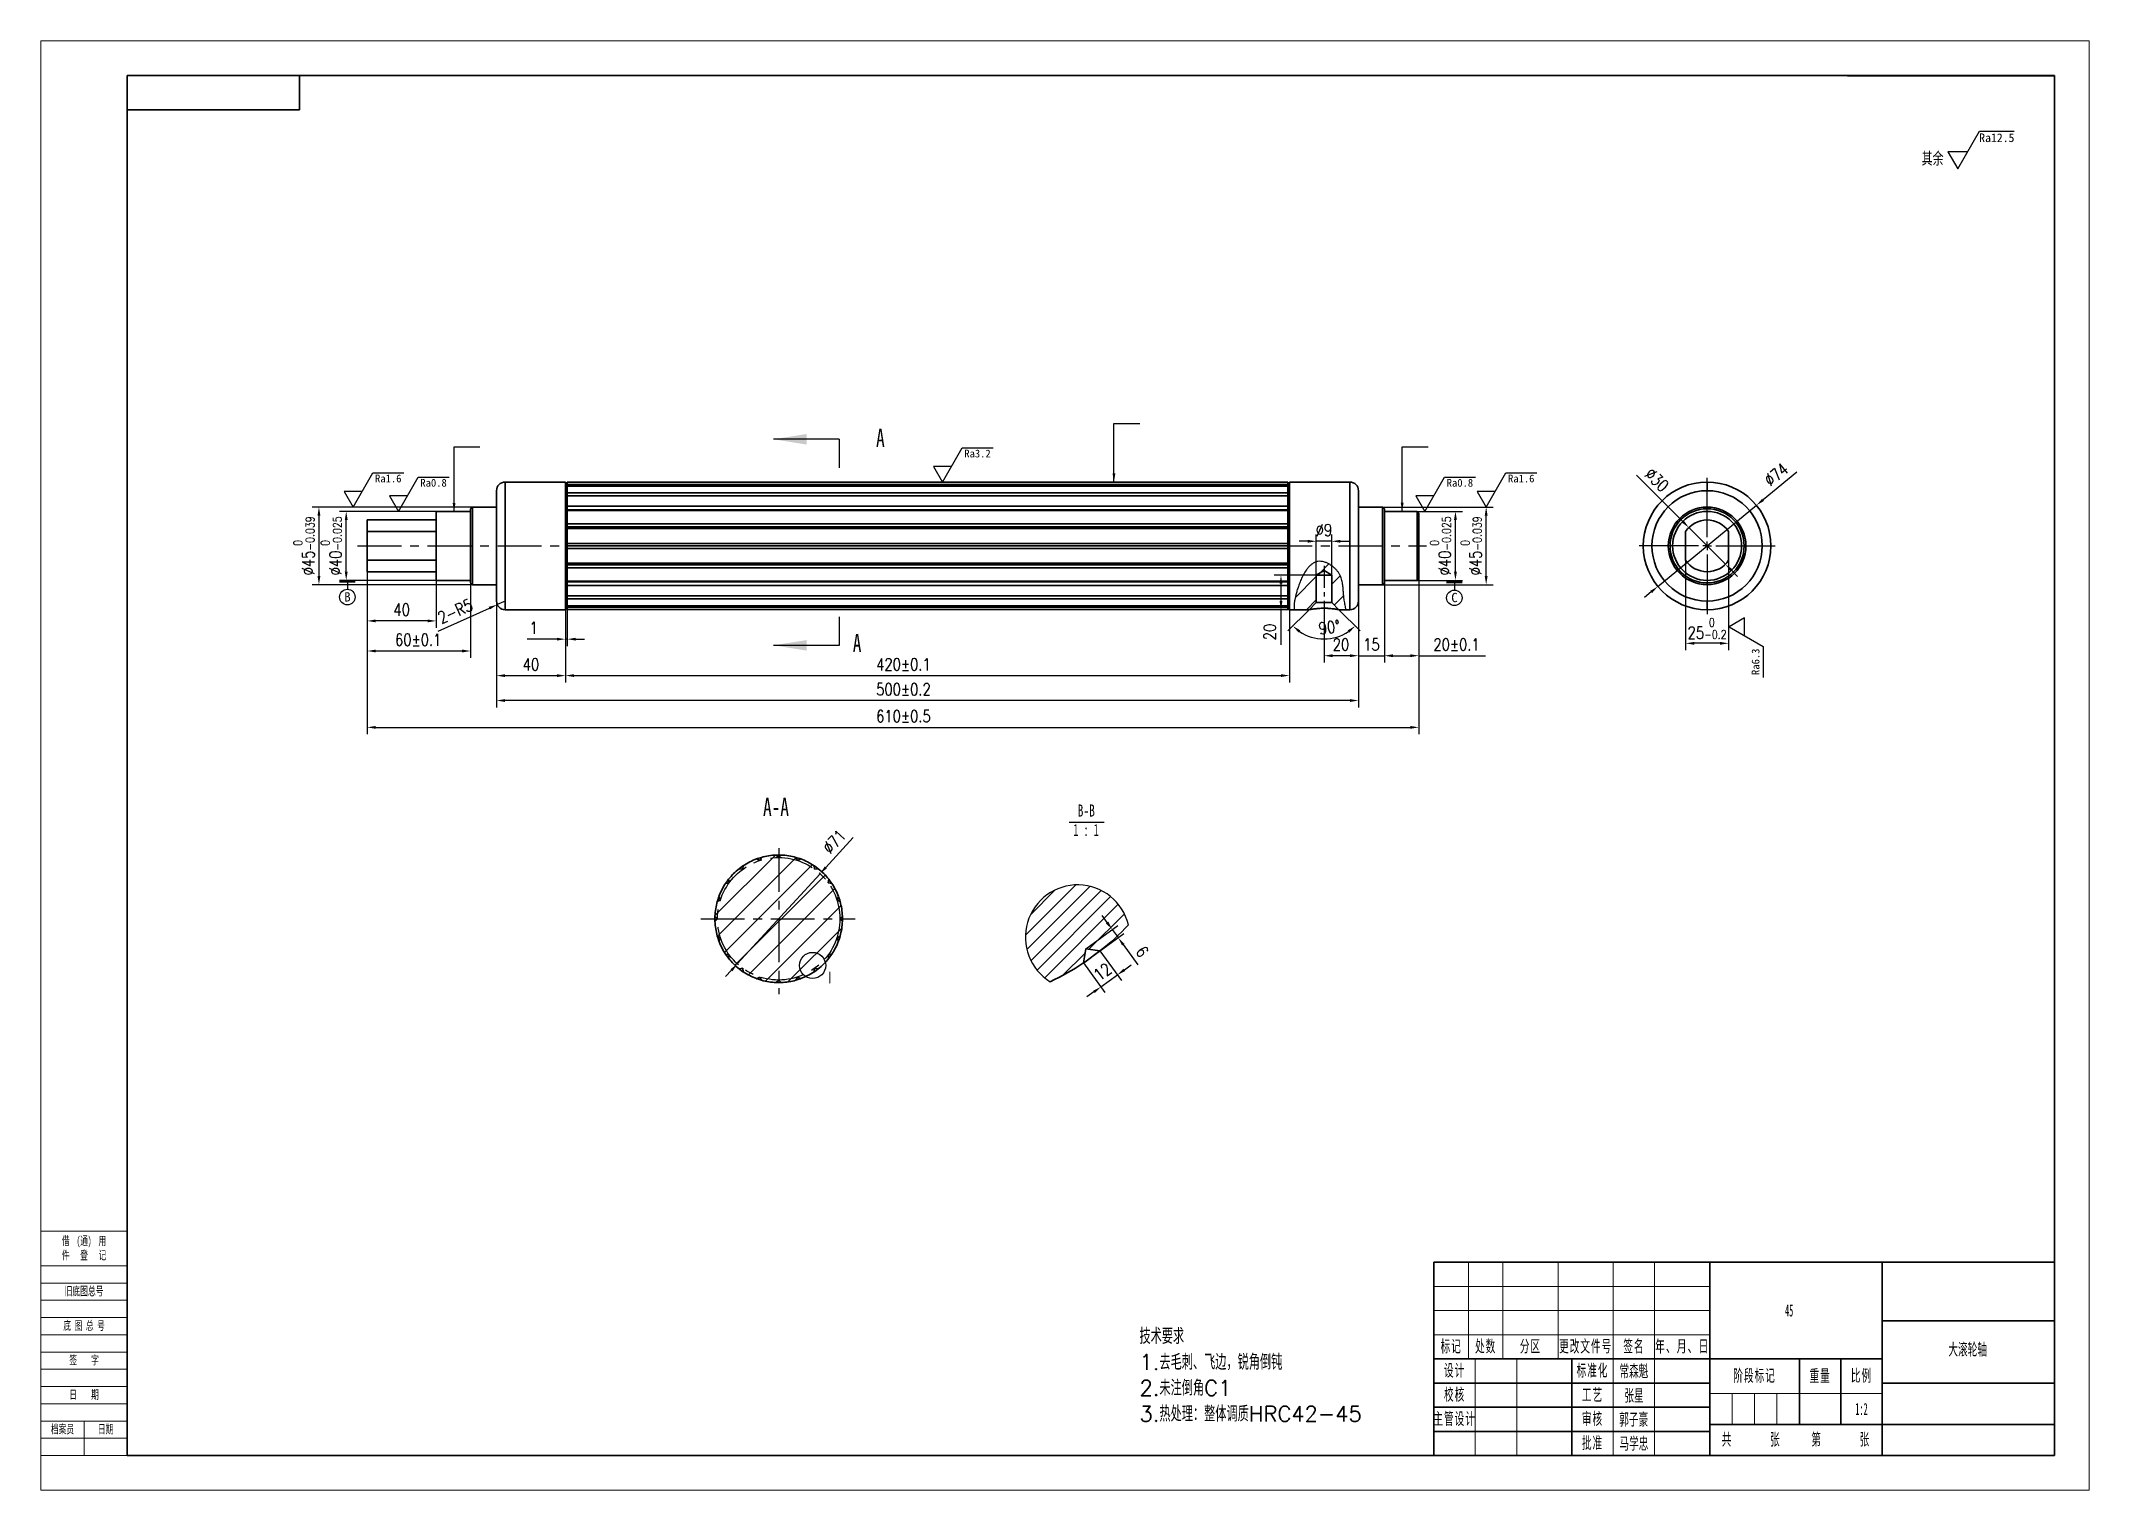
# Model space of a CAD drawing. Header units: millimetres. Extents: x -297 to 297, y -210 to 210.
import ezdxf
from ezdxf.enums import TextEntityAlignment as Align

# ---------------------------------------------------------------- set-up
doc = ezdxf.new("R2010")
doc.units = ezdxf.units.MM
doc.header["$PDSIZE"] = -5
doc.linetypes.add('CENTERX2', pattern=[20.32, 12.7, -2.54, 2.54, -2.54])
doc.layers.get('0').update_dxf_attribs({"lineweight": 50})
doc.layers.get('Defpoints').update_dxf_attribs({"lineweight": 18})
for name, color, linetype in [('10', 7, 'Continuous'), ('3中心线层', 1, 'CENTERX2'), ('5剖面线层', 2, 'Continuous'), ('6文字层', 3, 'Continuous'), ('7标注层', 4, 'Continuous')]:
    doc.layers.add(name, color=color, linetype=linetype)
for name, color, linetype, lineweight in [('1轮廓实线层', 7, 'Continuous', 35), ('尺寸线', 4, 'Continuous', 25), ('尺寸线层', 220, 'Continuous', 18), ('文字', 7, 'Continuous', 25), ('粗实线', 7, 'Continuous', 40), ('粗实线层', 7, 'Continuous', 35), ('细实线', 7, 'Continuous', 25), ('细实线层', 7, 'Continuous', 18)]:
    doc.layers.add(name, color=color, linetype=linetype, lineweight=lineweight)
doc.styles.add('SLDTEXTSTYLE2', font='isocp.shx', dxfattribs={"bigfont": 'bigfont.shx'})
doc.styles.add('SLDTEXTSTYLE3', font='TXT', dxfattribs={"width": 0.7})
doc.styles.add('SLDTEXTSTYLE4', font='TXT', dxfattribs={"width": 0.62})
doc.styles.get("Standard").update_dxf_attribs({"font": 'txt.shx', "bigfont": 'gbcbig.shx'})
doc.styles.add('TH_GBDIM', font='romans.shx', dxfattribs={"width": 0.8, "bigfont": 'gbcbig.shx'})
doc.styles.add('标准', font='hyswlongfangsong.ttf', dxfattribs={"width": 0.667})
doc.dimstyles.get("Standard").update_dxf_attribs({"dimtxt": 0.18, "dimasz": 0.18, "dimexe": 0.18, "dimexo": 0.0625, "dimgap": 0.09, "dimtad": 0, "dimtih": 1, "dimtoh": 1, "dimdec": 4, "dimzin": 0, "dimdsep": 46, "dimtxsty": 'Standard', "dimcen": 0.09, "dimadec": 0, "dimazin": 0, "dimtfac": 1, "dimtdec": 4, "dimtofl": 0, "dimtmove": 0, "dimatfit": 3, "dimfxl": 0, "dimtolj": 1, "dimtzin": 0, "dimarcsym": 0})
doc.dimstyles.new('TH_GBDIM', dxfattribs={"dimtxt": 3.5, "dimasz": 2.5, "dimexe": 2, "dimexo": 0, "dimgap": 1.5, "dimtad": 1, "dimdec": 1, "dimzin": 0, "dimdsep": 46, "dimtxsty": 'TH_GBDIM', "dimcen": 2.5, "dimclrd": 130, "dimclre": 130, "dimclrt": 3, "dimadec": 0, "dimazin": 0, "dimtfac": 0.714286, "dimtdec": 1, "dimtmove": 0, "dimatfit": 3, "dimfxl": 0, "dimtzin": 0, "dimlwd": -1, "dimlwe": -1, "dimarcsym": 0})

msp = doc.modelspace()

# ---------------------------------------------------------------- texts
at = {"layer": '1轮廓实线层', "insert": (-68.72, -59.72), "char_height": 3.5, "attachment_point": 1, "style": 'SLDTEXTSTYLE2'}
msp.add_mtext('I', dxfattribs=at)
at = {"layer": '5剖面线层', "char_height": 5.25, "attachment_point": 1, "style": 'SLDTEXTSTYLE3'}
for s, insert in [('A', (-54.79, 97.61)), ('A', (-61.55, 38.12)), ('A-A', (-87.57, -9.37))]:
    msp.add_mtext(s, dxfattribs=dict(at, insert=insert))
at = {"layer": '6文字层', "color": 3, "insert": (21.6, -163.16), "char_height": 4.5, "attachment_point": 1}
msp.add_mtext('技术要求\\P1.去毛刺、飞边，锐角倒钝\\P2.未注倒角C1\\P3.热处理：整体调质HRC42-45', dxfattribs=at)
at = {"layer": '尺寸线层', "color": 0, "insert": (248.44, 177.72), "char_height": 3.5, "width": 21.0272, "attachment_point": 1, "line_spacing_factor": 1.15057, "style": '标准'}
msp.add_mtext('{\\fSimSun|b0|i0|c134|p2;其余}', dxfattribs=at)
at = {"layer": '尺寸线层', "color": 0, "char_height": 3.5, "attachment_point": 1, "line_spacing_factor": 1.15057, "style": '标准'}
for s, insert in [('45', (208.83, -156.19)), ('大滚轮轴', (256.2, -167.47))]:
    msp.add_mtext_dynamic_manual_height_columns(s, width=21.0272, gutter_width=12.5, heights=[0], dxfattribs=dict(at, insert=insert))
at = {"layer": '文字'}
for s, insert, char_height, width, attachment_point in [('{\\fSimSun|b0|i0|c134|p2;Ra12.5}', (265.15, 183.2), 2.5, 5.7199, 1), ('{\\fSimSun|b0|i0|c134|p2;Ra3.2}', (-29.2, 91.55), 2.25, 5.1479, 1), ('{\\fSimSun|b0|i0|c134|p2;Ra1.6}', (-200.1, 84.32), 2.25, 5.1479, 1), ('{\\fSimSun|b0|i0|c134|p2;Ra1.6}', (128.5, 84.31), 2.25, 5.1479, 1), ('{\\fSimSun|b0|i0|c134|p2;Ra0.8}', (-186.96, 83.07), 2.25, 5.1479, 1), ('{\\fSimSun|b0|i0|c134|p2;Ra0.8}', (110.71, 83.06), 2.25, 5.1479, 1), ('{\\fSimSun|b0|i0|c134|p2;B}', (-208.1, 48.88), 2.7, 2.2977, 5), ('{\\fSimSun|b0|i0|c134|p2;C}', (112.95, 48.67), 2.7, 2.2977, 5)]:
    msp.add_mtext(s, dxfattribs=dict(at, insert=insert, char_height=char_height, width=width, attachment_point=attachment_point))
at = {"layer": '文字', "insert": (199.15, 26.24), "char_height": 2.25, "width": 5.1479, "attachment_point": 1, "rotation": 90}
msp.add_mtext('{\\fSimSun|b0|i0|c134|p2;Ra6.3}', dxfattribs=at)

# ---------------------------------------------------------------- blocks, each defined once
blk = doc.blocks.new('*X0')
at = {"layer": '粗实线层'}
for p, q in [((287, 200), (-272, 200)), ((-272, 200), (-272, -200)), ((-222, 200), (-222, 190)), ((287, -200), (287, 200)), ((-222, 190), (-272, 190)), ((-272, -200), (287, -200))]:
    blk.add_line(p, q, dxfattribs=at)
at = {"layer": '细实线层'}
for p, q in [((297, 210), (-297, 210)), ((-297, 210), (-297, -210)), ((297, -210), (297, 210)), ((-297, -135), (-272, -135)), ((-297, -145), (-272, -145)), ((-297, -150), (-272, -150)), ((-297, -155), (-272, -155)), ((-297, -160), (-272, -160)), ((-297, -165), (-272, -165)), ((-297, -170), (-272, -170)), ((-297, -175), (-272, -175)), ((-297, -180), (-272, -180)), ((-297, -185), (-272, -185)), ((-297, -190), (-272, -190)), ((-284.5, -200), (-284.5, -190)), ((-297, -195), (-272, -195)), ((-297, -200), (-272, -200)), ((-297, -210), (297, -210))]:
    blk.add_line(p, q, dxfattribs=at)
at = {"layer": '尺寸线层', "char_height": 2.5, "attachment_point": 5, "line_spacing_factor": 0.99982, "style": '标准'}
for s, insert, width in [('借  (通)  用\\P件   登   记', (-284.5, -140), 24), ('旧底图总号', (-284.5, -152.5), 24), ('底 图 总 号', (-284.5, -162.5), 24), ('签    字', (-284.5, -172.5), 24), ('日    期', (-284.5, -182.5), 24), ('档案员', (-290.75, -192.5), 11.5), ('日期', (-278.25, -192.5), 11.5)]:
    blk.add_mtext(s, dxfattribs=dict(at, insert=insert, width=width))
at = {"layer": '尺寸线层', "style": '标准', "width": 0.667}
blk.add_attdef('图纸编号', text='', height=5, rotation=180, dxfattribs=at).set_placement((-247, 195), align=Align.MIDDLE_CENTER)
for tag, p in [('登记', (-284.5, -147.5)), ('旧底图总号', (-284.5, -157.5)), ('底图总号', (-284.5, -167.5)), ('签字', (-284.5, -177.5)), ('签字日期', (-284.5, -187.5)), ('档案员', (-290.75, -197.5)), ('日期', (-278.25, -197.5))]:
    blk.add_attdef(tag, text='', height=2.5, dxfattribs=at).set_placement(p, align=Align.MIDDLE_CENTER)
blk = doc.blocks.new('$CAXA_TITLE_151E506F$')
at = {"layer": '粗实线层'}
for p, q in [((0, 56), (-180, 56)), ((-180, 56), (-180, 0)), ((-100, 56), (-100, 0)), ((-50, 56), (-50, 0)), ((0, 0), (0, 56)), ((0, 39), (-50, 39)), ((-50, 28), (-180, 28)), ((-140, 28), (-140, 0)), ((-74, 28), (-74, 9)), ((-62, 28), (-62, 9)), ((-100, 21), (-180, 21)), ((0, 21), (-50, 21)), ((-100, 14), (-180, 14)), ((-100, 7), (-180, 7)), ((0, 9), (-100, 9)), ((0, 0), (-180, 0))]:
    blk.add_line(p, q, dxfattribs=at)
at = {"layer": '细实线层'}
for p, q in [((-170, 56), (-170, 28)), ((-160, 56), (-160, 28)), ((-144, 56), (-144, 28)), ((-128, 56), (-128, 0)), ((-116, 56), (-116, 0)), ((-100, 49), (-180, 49)), ((-100, 42), (-180, 42)), ((-100, 35), (-180, 35)), ((-168, 28), (-168, 0)), ((-156, 28), (-156, 0)), ((-50, 18), (-100, 18)), ((-93.5, 18), (-93.5, 9)), ((-87, 18), (-87, 9)), ((-80.5, 18), (-80.5, 9))]:
    blk.add_line(p, q, dxfattribs=at)
at = {"layer": '尺寸线层', "char_height": 3.5, "attachment_point": 5, "line_spacing_factor": 0.963108, "style": '标准'}
for s, insert, width in [('\\T1.1;标记', (-175, 31.5), 18), ('\\T1.1;处数', (-165, 31.5), 18), ('\\T1.1;分区', (-152, 31.5), 30), ('\\T1.1;{\\W0.592404;更改文件号}', (-136, 31.5), 30), ('\\T1.1;签名', (-122, 31.5), 22), ('\\T1.1;{\\W0.605422;年、月、日}', (-108, 31.5), 30), ('\\T1.1;设计', (-174, 24.5), 22), ('\\T1.1;标准化', (-134, 24.5), 22), ('\\T1.1;阶段标记', (-87, 23), 50), ('\\T1.1;重量', (-68, 23), 22), ('\\T1.1;比例', (-56, 23), 22), ('{\\T1.1;校核}', (-174, 17.5), 22), ('\\T1.1;工艺', (-134, 17.5), 22), ('{\\T1.1;主管设计}', (-174, 10.5), 22), ('\\T1.1;审核', (-134, 10.5), 22), ('\\T1.1;批准', (-134, 3.5), 22), ('\\T1.1;共', (-95, 4.5), 8), ('\\T1.1;张', (-81, 4.5), 8), ('\\T1.1;第', (-69, 4.5), 8), ('\\T1.1;张', (-55, 4.5), 8)]:
    blk.add_mtext(s, dxfattribs=dict(at, insert=insert, width=width))
at = {"layer": '尺寸线层', "style": '标准'}
for tag, height, width, p in [('标记C', 3.63, 0.664996, (-175, 52.5)), ('处数C', 3.63, 0.664996, (-165, 52.5)), ('分区C', 3.63, 0.667, (-152, 52.5)), ('更改文件号C', 3.63, 0.498314, (-136, 52.5)), ('更改签名C', 3.63, 0.447537, (-122, 52.5)), ('更改日期C', 3.63, 0.610278, (-108, 52.5)), ('标记B', 3.63, 0.664996, (-175, 45.5)), ('处数B', 3.63, 0.664996, (-165, 45.5)), ('分区B', 3.63, 0.667, (-152, 45.5)), ('更改文件号B', 3.63, 0.498314, (-136, 45.5)), ('更改签名B', 3.63, 0.447537, (-122, 45.5)), ('更改日期B', 3.63, 0.610278, (-108, 45.5)), ('单位名称', 5.19, 0.667, (-25, 47.5)), ('材料名称', 5.19, 0.667, (-75, 42)), ('标记A', 3.63, 0.664996, (-175, 38.5)), ('处数A', 3.63, 0.664996, (-165, 38.5)), ('分区A', 3.63, 0.667, (-152, 38.5)), ('更改文件号A', 3.63, 0.498314, (-136, 38.5)), ('更改签名A', 3.63, 0.447537, (-122, 38.5)), ('更改日期A', 3.63, 0.610278, (-108, 38.5)), ('图纸名称', 5.19, 0.667, (-25, 30)), ('设计', 3.63, 0.667, (-162, 24.5)), ('设计日期', 3.63, 0.667, (-148, 24.5)), ('标准化', 3.63, 0.667, (-122, 24.5)), ('标准化日期', 3.63, 0.554163, (-108, 24.5)), ('校核', 3.63, 0.667, (-162, 17.5)), ('审核日期', 3.63, 0.667, (-148, 17.5)), ('工艺', 3.63, 0.667, (-122, 17.5)), ('工艺日期', 3.63, 0.667, (-108, 17.5)), ('图纸编号', 5.19, 0.667, (-25, 15)), ('主管设计', 3.63, 0.667, (-162, 10.5)), ('审核日期', 3.63, 0.667, (-148, 10.5)), ('审核', 3.63, 0.667, (-122, 10.5)), ('审核日期', 3.63, 0.667, (-108, 10.5)), ('阶段标记S', 3.63, 0.223769, (-96.75, 13.5)), ('阶段标记A', 3.63, 0.223769, (-90.25, 13.5)), ('阶段标记B', 3.63, 0.223769, (-83.75, 13.5)), ('阶段标记C', 3.63, 0.223769, (-77.25, 13.5)), ('重量', 3.63, 0.667, (-68, 13.5)), ('图纸比例', 3.63, 0.510551, (-56, 13.5)), ('页数', 3.63, 0.667, (-88, 4.5)), ('页码', 3.63, 0.667, (-62, 4.5)), ('投影符号', 3.63, 0.667, (-25, 4.5)), ('批准', 3.63, 0.667, (-122, 3.5)), ('批准日期', 3.63, 0.667, (-108, 3.5))]:
    blk.add_attdef(tag, text='', height=height, dxfattribs=dict(at, width=width)).set_placement(p, align=Align.MIDDLE_CENTER)
blk = doc.blocks.new('*D29')
at = {"layer": '7标注层', "color": 130}
for p, q in [((-202.38, 59.51), (-202.38, 9.06)), ((102.62, 54.16), (102.62, 9.06)), ((-199.88, 11.06), (100.12, 11.06))]:
    blk.add_line(p, q, dxfattribs=at)
for points in [[(-199.88, 11.47), (-199.88, 10.64), (-202.38, 11.06)], [(100.12, 11.47), (100.12, 10.64), (102.62, 11.06)]]:
    blk.add_solid(points, dxfattribs=at)
at = {"layer": 'Defpoints', "color": 0}
for p in [(-202.38, 59.51), (102.62, 54.16), (102.62, 11.06)]:
    blk.add_point(p, dxfattribs=at)
at = {"layer": '7标注层', "color": 3, "insert": (-46.86, 16.06), "char_height": 3.5, "attachment_point": 2, "style": 'TH_GBDIM'}
blk.add_mtext('610±0.5', dxfattribs=at)
blk = doc.blocks.new('*D30')
at = {"layer": '7标注层', "color": 130}
for p, q in [((-164.88, 47.66), (-164.88, 16.84)), ((85.12, 47.66), (85.12, 16.84)), ((82.62, 18.84), (-162.38, 18.84))]:
    blk.add_line(p, q, dxfattribs=at)
for points in [[(-162.38, 19.25), (-162.38, 18.42), (-164.88, 18.84)], [(82.62, 19.25), (82.62, 18.42), (85.12, 18.84)]]:
    blk.add_solid(points, dxfattribs=at)
at = {"layer": 'Defpoints', "color": 0}
for p in [(-164.88, 47.66), (85.12, 47.66), (-164.88, 18.84)]:
    blk.add_point(p, dxfattribs=at)
at = {"layer": '7标注层', "color": 3, "insert": (-46.86, 23.84), "char_height": 3.5, "attachment_point": 2, "style": 'TH_GBDIM'}
blk.add_mtext('500±0.2', dxfattribs=at)
blk = doc.blocks.new('*D31')
at = {"layer": '7标注层', "color": 130}
for p, q in [((-144.88, 45.16), (-144.88, 24.06)), ((65.12, 45.16), (65.12, 24.06)), ((-142.38, 26.06), (62.62, 26.06))]:
    blk.add_line(p, q, dxfattribs=at)
for points in [[(-142.38, 26.47), (-142.38, 25.64), (-144.88, 26.06)], [(62.62, 26.47), (62.62, 25.64), (65.12, 26.06)]]:
    blk.add_solid(points, dxfattribs=at)
at = {"layer": 'Defpoints', "color": 0}
for p in [(-144.88, 45.16), (65.12, 45.16), (65.12, 26.06)]:
    blk.add_point(p, dxfattribs=at)
at = {"layer": '7标注层', "color": 3, "insert": (-46.86, 31.06), "char_height": 3.5, "attachment_point": 2, "style": 'TH_GBDIM'}
blk.add_mtext('420±0.1', dxfattribs=at)
blk = doc.blocks.new('*D32')
at = {"layer": '7标注层', "color": 130}
for p, q in [((-144.88, 45.16), (-144.88, 34.62)), ((-144.38, 45.17), (-144.38, 34.62)), ((-147.38, 36.62), (-155.95, 36.62)), ((-144.38, 36.62), (-144.88, 36.62)), ((-141.88, 36.62), (-139.38, 36.62))]:
    blk.add_line(p, q, dxfattribs=at)
for points in [[(-147.38, 37.03), (-147.38, 36.2), (-144.88, 36.62)], [(-141.88, 37.03), (-141.88, 36.2), (-144.38, 36.62)]]:
    blk.add_solid(points, dxfattribs=at)
at = {"layer": 'Defpoints', "color": 0}
for p in [(-144.88, 45.16), (-144.38, 45.17), (-144.88, 36.62)]:
    blk.add_point(p, dxfattribs=at)
at = {"layer": '7标注层', "color": 3, "insert": (-154.12, 41.62), "char_height": 3.5, "attachment_point": 2, "style": 'TH_GBDIM'}
blk.add_mtext('1', dxfattribs=at)
blk = doc.blocks.new('*D33')
at = {"layer": '7标注层', "color": 130}
for p, q in [((102.12, 73.66), (115.24, 73.66)), ((113.24, 56.16), (113.24, 71.16)), ((102.12, 53.66), (115.24, 53.66))]:
    blk.add_line(p, q, dxfattribs=at)
for points in [[(112.82, 71.16), (113.65, 71.16), (113.24, 73.66)], [(112.82, 56.16), (113.65, 56.16), (113.24, 53.66)]]:
    blk.add_solid(points, dxfattribs=at)
at = {"layer": 'Defpoints', "color": 0}
for p in [(102.12, 73.66), (113.24, 73.66), (102.12, 53.66)]:
    blk.add_point(p, dxfattribs=at)
at = {"layer": '7标注层', "color": 3, "insert": (105.9, 63.66), "char_height": 3.5, "attachment_point": 2, "rotation": 90, "style": 'TH_GBDIM'}
blk.add_mtext('%%C40{}{\\H0.7143x;\\S 0^ -0.025;}', dxfattribs=at)
blk = doc.blocks.new('*D34')
at = {"layer": '7标注层', "color": 130}
for p, q in [((102.62, 54.16), (102.62, 29.82)), ((92.62, 52.91), (92.62, 29.82)), ((95.12, 31.82), (100.12, 31.82)), ((102.62, 31.82), (121.99, 31.82))]:
    blk.add_line(p, q, dxfattribs=at)
for points in [[(95.12, 32.24), (95.12, 31.41), (92.62, 31.82)], [(100.12, 32.24), (100.12, 31.41), (102.62, 31.82)]]:
    blk.add_solid(points, dxfattribs=at)
at = {"layer": 'Defpoints', "color": 0}
for p in [(102.62, 54.16), (92.62, 52.91), (102.62, 31.82)]:
    blk.add_point(p, dxfattribs=at)
at = {"layer": '7标注层', "color": 3, "insert": (113.56, 36.82), "char_height": 3.5, "attachment_point": 2, "style": 'TH_GBDIM'}
blk.add_mtext('20±0.1', dxfattribs=at)
blk = doc.blocks.new('*D35')
at = {"layer": '7标注层', "color": 130}
for p, q in [((85.12, 47.66), (85.12, 29.82)), ((92.62, 52.91), (92.62, 29.82)), ((82.62, 31.82), (80.12, 31.82)), ((85.12, 31.82), (92.62, 31.82)), ((95.12, 31.82), (97.62, 31.82))]:
    blk.add_line(p, q, dxfattribs=at)
for points in [[(82.62, 32.24), (82.62, 31.41), (85.12, 31.82)], [(95.12, 32.24), (95.12, 31.41), (92.62, 31.82)]]:
    blk.add_solid(points, dxfattribs=at)
at = {"layer": 'Defpoints', "color": 0}
for p in [(85.12, 47.66), (92.62, 52.91), (92.62, 31.82)]:
    blk.add_point(p, dxfattribs=at)
at = {"layer": '7标注层', "color": 3, "insert": (88.87, 36.82), "char_height": 3.5, "attachment_point": 2, "style": 'TH_GBDIM'}
blk.add_mtext('15', dxfattribs=at)
blk = doc.blocks.new('*D36')
at = {"layer": '7标注层', "color": 130}
for p, q in [((85.12, 47.66), (85.12, 29.82)), ((75.12, 45.58), (75.12, 29.82)), ((82.62, 31.82), (77.62, 31.82))]:
    blk.add_line(p, q, dxfattribs=at)
for points in [[(77.62, 32.24), (77.62, 31.41), (75.12, 31.82)], [(82.62, 32.24), (82.62, 31.41), (85.12, 31.82)]]:
    blk.add_solid(points, dxfattribs=at)
at = {"layer": 'Defpoints', "color": 0}
for p in [(85.12, 47.66), (75.12, 45.58), (75.12, 31.82)]:
    blk.add_point(p, dxfattribs=at)
at = {"layer": '7标注层', "color": 3, "insert": (80.04, 36.82), "char_height": 3.5, "attachment_point": 2, "style": 'TH_GBDIM'}
blk.add_mtext('20', dxfattribs=at)
blk = doc.blocks.new('*D37')
at = {"layer": '7标注层', "color": 130}
for p, q in [((72.87, 55.16), (72.87, 66.99)), ((77.37, 55.16), (77.37, 66.99)), ((70.37, 64.99), (67.87, 64.99)), ((77.37, 64.99), (72.87, 64.99)), ((79.87, 64.99), (82.37, 64.99))]:
    blk.add_line(p, q, dxfattribs=at)
for points in [[(70.37, 65.41), (70.37, 64.57), (72.87, 64.99)], [(79.87, 65.41), (79.87, 64.57), (77.37, 64.99)]]:
    blk.add_solid(points, dxfattribs=at)
at = {"layer": 'Defpoints', "color": 0}
for p in [(72.87, 64.99), (72.87, 55.16), (77.37, 55.16)]:
    blk.add_point(p, dxfattribs=at)
at = {"layer": '7标注层', "color": 3, "insert": (75.12, 69.99), "char_height": 3.5, "attachment_point": 2, "style": 'TH_GBDIM'}
blk.add_mtext('%%C9', dxfattribs=at)
blk = doc.blocks.new('*D38')
at = {"layer": '7标注层', "color": 130}
for p, q in [((70.8, 45.16), (64.66, 39.02)), ((79.45, 45.16), (85.58, 39.02))]:
    blk.add_line(p, q, dxfattribs=at)
blk.add_arc((75.12, 49.48), 12.79, 236.21616, 303.78384, dxfattribs=at)
for points in [[(67.74, 38.53), (68.27, 39.17), (66.08, 40.44)], [(81.97, 39.17), (82.5, 38.53), (84.17, 40.44)]]:
    blk.add_solid(points, dxfattribs=at)
at = {"layer": 'Defpoints', "color": 0}
for p in [(70.8, 45.16), (72.87, 47.23), (77.37, 47.23), (79.45, 45.16), (71.81, 37.13)]:
    blk.add_point(p, dxfattribs=at)
at = {"layer": '7标注层', "color": 3, "insert": (73.36, 41.39), "char_height": 3.5, "attachment_point": 1, "rotation": 7.5019, "style": 'TH_GBDIM'}
blk.add_mtext('90°', dxfattribs=at)
blk = doc.blocks.new('*D39')
at = {"layer": '7标注层', "color": 130}
for p, q in [((72.87, 55.16), (60.64, 55.16)), ((62.64, 52.66), (62.64, 47.66)), ((65.12, 45.16), (60.64, 45.16)), ((62.64, 45.16), (62.64, 34.93))]:
    blk.add_line(p, q, dxfattribs=at)
for points in [[(62.23, 52.66), (63.06, 52.66), (62.64, 55.16)], [(62.23, 47.66), (63.06, 47.66), (62.64, 45.16)]]:
    blk.add_solid(points, dxfattribs=at)
at = {"layer": 'Defpoints', "color": 0}
for p in [(72.87, 55.16), (62.64, 45.16), (65.12, 45.16)]:
    blk.add_point(p, dxfattribs=at)
at = {"layer": '7标注层', "color": 3, "insert": (57.64, 38.7), "char_height": 3.5, "attachment_point": 2, "rotation": 90, "style": 'TH_GBDIM'}
blk.add_mtext('20', dxfattribs=at)
blk = doc.blocks.new('*D40')
at = {"layer": '7标注层', "color": 130}
for p, q in [((-164.88, 47.66), (-164.88, 24.05)), ((-144.88, 45.16), (-144.88, 24.05)), ((-162.38, 26.05), (-147.38, 26.05))]:
    blk.add_line(p, q, dxfattribs=at)
for points in [[(-162.38, 26.46), (-162.38, 25.63), (-164.88, 26.05)], [(-147.38, 26.46), (-147.38, 25.63), (-144.88, 26.05)]]:
    blk.add_solid(points, dxfattribs=at)
at = {"layer": 'Defpoints', "color": 0}
for p in [(-164.88, 47.66), (-144.88, 45.16), (-144.88, 26.05)]:
    blk.add_point(p, dxfattribs=at)
at = {"layer": '7标注层', "color": 3, "insert": (-154.88, 31.05), "char_height": 3.5, "attachment_point": 2, "style": 'TH_GBDIM'}
blk.add_mtext('40', dxfattribs=at)
blk = doc.blocks.new('*D41')
at = {"layer": '7标注层', "color": 130}
for p, q in [((-202.38, 59.51), (-202.38, 39.91)), ((-182.38, 53.66), (-182.38, 39.91)), ((-184.88, 41.91), (-199.88, 41.91))]:
    blk.add_line(p, q, dxfattribs=at)
for points in [[(-199.88, 42.32), (-199.88, 41.49), (-202.38, 41.91)], [(-184.88, 42.32), (-184.88, 41.49), (-182.38, 41.91)]]:
    blk.add_solid(points, dxfattribs=at)
at = {"layer": 'Defpoints', "color": 0}
for p in [(-202.38, 59.51), (-182.38, 53.66), (-202.38, 41.91)]:
    blk.add_point(p, dxfattribs=at)
at = {"layer": '7标注层', "color": 3, "insert": (-192.38, 46.91), "char_height": 3.5, "attachment_point": 2, "style": 'TH_GBDIM'}
blk.add_mtext('40', dxfattribs=at)
blk = doc.blocks.new('*D42')
at = {"layer": '7标注层', "color": 130}
for p, q in [((-202.38, 59.51), (-202.38, 31.19)), ((-172.38, 52.91), (-172.38, 31.19)), ((-199.88, 33.19), (-174.88, 33.19))]:
    blk.add_line(p, q, dxfattribs=at)
for points in [[(-199.88, 33.6), (-199.88, 32.77), (-202.38, 33.19)], [(-174.88, 33.6), (-174.88, 32.77), (-172.38, 33.19)]]:
    blk.add_solid(points, dxfattribs=at)
at = {"layer": 'Defpoints', "color": 0}
for p in [(-202.38, 59.51), (-172.38, 52.91), (-172.38, 33.19)]:
    blk.add_point(p, dxfattribs=at)
at = {"layer": '7标注层', "color": 3, "insert": (-187.59, 38.19), "char_height": 3.5, "attachment_point": 2, "style": 'TH_GBDIM'}
blk.add_mtext('60±0.1', dxfattribs=at)
blk = doc.blocks.new('*D43')
at = {"layer": '7标注层', "color": 130}
for p, q in [((92.12, 74.91), (124.15, 74.91)), ((122.15, 54.91), (122.15, 72.41)), ((92.12, 52.41), (124.15, 52.41))]:
    blk.add_line(p, q, dxfattribs=at)
for points in [[(121.73, 72.41), (122.57, 72.41), (122.15, 74.91)], [(121.73, 54.91), (122.57, 54.91), (122.15, 52.41)]]:
    blk.add_solid(points, dxfattribs=at)
at = {"layer": 'Defpoints', "color": 0}
for p in [(92.12, 74.91), (122.15, 74.91), (92.12, 52.41)]:
    blk.add_point(p, dxfattribs=at)
at = {"layer": '7标注层', "color": 3, "insert": (114.82, 63.66), "char_height": 3.5, "attachment_point": 2, "rotation": 90, "style": 'TH_GBDIM'}
blk.add_mtext('%%C45{}{\\H0.7143x;\\S 0^ -0.039;}', dxfattribs=at)
blk = doc.blocks.new('*D44')
at = {"layer": '7标注层', "color": 130}
for p, q in [((-182.38, 73.66), (-210.46, 73.66)), ((-208.46, 56.16), (-208.46, 71.16)), ((-182.38, 53.66), (-210.46, 53.66))]:
    blk.add_line(p, q, dxfattribs=at)
for points in [[(-208.88, 71.16), (-208.05, 71.16), (-208.46, 73.66)], [(-208.88, 56.16), (-208.05, 56.16), (-208.46, 53.66)]]:
    blk.add_solid(points, dxfattribs=at)
at = {"layer": 'Defpoints', "color": 0}
for p in [(-208.46, 73.66), (-182.38, 73.66), (-182.38, 53.66)]:
    blk.add_point(p, dxfattribs=at)
at = {"layer": '7标注层', "color": 3, "insert": (-215.8, 63.66), "char_height": 3.5, "attachment_point": 2, "rotation": 90, "style": 'TH_GBDIM'}
blk.add_mtext('%%C40{}{\\H0.7143x;\\S 0^ -0.025;}', dxfattribs=at)
blk = doc.blocks.new('*D45')
at = {"layer": '7标注层', "color": 130}
for p, q in [((-171.88, 74.91), (-218.38, 74.91)), ((-216.38, 72.41), (-216.38, 54.91)), ((-171.88, 52.41), (-218.38, 52.41))]:
    blk.add_line(p, q, dxfattribs=at)
for points in [[(-216.79, 72.41), (-215.96, 72.41), (-216.38, 74.91)], [(-216.79, 54.91), (-215.96, 54.91), (-216.38, 52.41)]]:
    blk.add_solid(points, dxfattribs=at)
at = {"layer": 'Defpoints', "color": 0}
for p in [(-171.88, 74.91), (-216.38, 52.41), (-171.88, 52.41)]:
    blk.add_point(p, dxfattribs=at)
at = {"layer": '7标注层', "color": 3, "insert": (-223.71, 63.66), "char_height": 3.5, "attachment_point": 2, "rotation": 90, "style": 'TH_GBDIM'}
blk.add_mtext('%%C45{}{\\H0.7143x;\\S 0^ -0.039;}', dxfattribs=at)
blk = doc.blocks.new('*D46')
at = {"layer": '7标注层', "color": 130}
for p, q in [((212.26, 85.07), (202.45, 77)), ((171.95, 51.9), (200.52, 75.41)), ((170.02, 50.31), (168.09, 48.73))]:
    blk.add_line(p, q, dxfattribs=at)
for points in [[(202.19, 77.32), (202.71, 76.68), (200.52, 75.41)], [(169.75, 50.64), (170.28, 49.99), (171.95, 51.9)]]:
    blk.add_solid(points, dxfattribs=at)
at = {"layer": 'Defpoints', "color": 0}
for p in [(200.52, 75.41), (171.95, 51.9)]:
    blk.add_point(p, dxfattribs=at)
at = {"layer": '7标注层', "color": 3, "insert": (202.36, 83.4), "char_height": 3.5, "attachment_point": 1, "rotation": 39.45126, "style": 'TH_GBDIM'}
blk.add_mtext('∅74', dxfattribs=at)
blk = doc.blocks.new('*D47')
at = {"layer": '7标注层', "color": 130}
for p, q in [((179.98, 59.51), (179.98, 33.41)), ((192.48, 59.51), (192.48, 33.41)), ((189.98, 35.41), (182.48, 35.41))]:
    blk.add_line(p, q, dxfattribs=at)
for points in [[(182.48, 35.83), (182.48, 34.99), (179.98, 35.41)], [(189.98, 35.83), (189.98, 34.99), (192.48, 35.41)]]:
    blk.add_solid(points, dxfattribs=at)
at = {"layer": 'Defpoints', "color": 0}
for p in [(179.98, 59.51), (192.48, 59.51), (179.98, 35.41)]:
    blk.add_point(p, dxfattribs=at)
at = {"layer": '7标注层', "color": 3, "insert": (186.23, 42.74), "char_height": 3.5, "attachment_point": 2, "style": 'TH_GBDIM'}
blk.add_mtext('25{}{\\H0.7143x;\\S 0^ -0.2;}', dxfattribs=at)
blk = doc.blocks.new('*D48')
at = {"layer": '7标注层', "color": 130}
for p, q in [((165.78, 84.12), (179.16, 70.73)), ((191.54, 58.35), (180.93, 68.96)), ((193.31, 56.59), (195.07, 54.82))]:
    blk.add_line(p, q, dxfattribs=at)
for points in [[(179.46, 71.02), (178.87, 70.43), (180.93, 68.96)], [(193.6, 56.88), (193.01, 56.29), (191.54, 58.35)]]:
    blk.add_solid(points, dxfattribs=at)
at = {"layer": 'Defpoints', "color": 0}
for p in [(180.93, 68.96), (191.54, 58.35)]:
    blk.add_point(p, dxfattribs=at)
at = {"layer": '7标注层', "color": 3, "insert": (170.37, 86.59), "char_height": 3.5, "attachment_point": 1, "rotation": 315, "style": 'TH_GBDIM'}
blk.add_mtext('∅30', dxfattribs=at)
blk = doc.blocks.new('SW_CENTERMARKSYMBOL_0')
at = {"layer": '10', "color": 0}
for p, q in [((0, 2.5), (0, 19.75)), ((-2.5, 0), (-19.75, 0)), ((0, 0), (-1.25, 0)), ((0, 0), (0, 1.25)), ((0, 0), (0, -1.25)), ((0, 0), (1.25, 0)), ((2.5, 0), (19.75, 0)), ((0, -2.5), (0, -19.75))]:
    blk.add_line(p, q, dxfattribs=at)
blk = doc.blocks.new('SW_HATCH_0')
at = {"color": 0, "linetype": 'Continuous', "lineweight": 18}
for p, q in [((5.95, 1.46), (-8.64, -13.13)), ((10.03, 1.05), (-8.24, -17.22)), ((0, 0), (-7.19, -7.19)), ((13.32, -0.15), (-7.04, -20.51)), ((16.05, -1.91), (-5.27, -23.23)), ((18.29, -4.16), (-3.03, -25.48)), ((20.05, -6.89), (9.76, -17.18)), ((8.67, -18.27), (2.15, -24.79))]:
    blk.add_line(p, q, dxfattribs=at)
blk = doc.blocks.new('SW_NOTE_1')
at = {"layer": '6文字层', "color": 0}
blk.add_line((-2.04, -0.57), (8.15, -0.57), dxfattribs=at)
at = {"layer": '6文字层', "color": 0, "char_height": 3.5, "attachment_point": 2}
for s, insert, style in [('B-B', (2.95, 4.51), 'SLDTEXTSTYLE3'), ('1 : 1', (2.89, -1.14), 'SLDTEXTSTYLE4')]:
    blk.add_mtext(s, dxfattribs=dict(at, insert=insert, style=style))
blk = doc.blocks.new('*D49')
at = {"layer": '7标注层', "color": 130}
for p, q in [((-61.39, -20.85), (-69.35, -29.52)), ((-95.04, -57.51), (-71.04, -31.36)), ((-96.74, -59.35), (-98.43, -61.19))]:
    blk.add_line(p, q, dxfattribs=at)
for points in [[(-69.66, -29.23), (-69.04, -29.8), (-71.04, -31.36)], [(-97.04, -59.07), (-96.43, -59.63), (-95.04, -57.51)]]:
    blk.add_solid(points, dxfattribs=at)
at = {"layer": 'Defpoints', "color": 0}
for p in [(-71.04, -31.36), (-95.04, -57.51)]:
    blk.add_point(p, dxfattribs=at)
at = {"layer": '7标注层', "color": 3, "insert": (-66.92, -22.06), "char_height": 3.5, "attachment_point": 5, "rotation": 47.45136, "style": 'TH_GBDIM'}
blk.add_mtext('∅71', dxfattribs=at)
blk = doc.blocks.new('*D50')
at = {"layer": '7标注层', "color": 130}
for p, q in [((5.38, -57.22), (11.6, -65.78)), ((10.14, -53.76), (16.36, -62.32)), ((17.21, -59.23), (19.23, -57.76)), ((10.42, -64.16), (15.18, -60.7)), ((8.4, -65.63), (6.38, -67.1))]:
    blk.add_line(p, q, dxfattribs=at)
for points in [[(16.96, -58.89), (17.45, -59.57), (15.18, -60.7)], [(8.16, -65.29), (8.65, -65.97), (10.42, -64.16)]]:
    blk.add_solid(points, dxfattribs=at)
at = {"layer": 'Defpoints', "color": 0}
for p in [(5.38, -57.22), (10.14, -53.76), (15.18, -60.7)]:
    blk.add_point(p, dxfattribs=at)
at = {"layer": '7标注层', "color": 3, "insert": (10.89, -59.8), "char_height": 3.5, "attachment_point": 5, "rotation": 36, "style": 'TH_GBDIM'}
blk.add_mtext('12', dxfattribs=at)
blk = doc.blocks.new('*D51')
at = {"layer": '7标注层', "color": 130}
for p, q in [((6.03, -53.11), (15.3, -46.34)), ((12.21, -45.5), (10.74, -43.48)), ((13.69, -47.52), (15.43, -49.9)), ((7.77, -55.49), (17.04, -48.72)), ((16.9, -51.92), (21.17, -57.76))]:
    blk.add_line(p, q, dxfattribs=at)
for points in [[(12.55, -45.25), (11.87, -45.75), (13.69, -47.52)], [(17.24, -51.67), (16.57, -52.16), (15.43, -49.9)]]:
    blk.add_solid(points, dxfattribs=at)
at = {"layer": 'Defpoints', "color": 0}
for p in [(6.03, -53.11), (15.43, -49.9), (7.77, -55.49)]:
    blk.add_point(p, dxfattribs=at)
at = {"layer": '7标注层', "color": 3, "insert": (22.4, -53.93), "char_height": 3.5, "attachment_point": 5, "rotation": 306.16608, "style": 'TH_GBDIM'}
blk.add_mtext('6', dxfattribs=at)
blk = doc.blocks.new('*D53')
at = {"layer": '7标注层', "color": 130}
for p, q in [((-162.38, 47.66), (-164.66, 46.63)), ((-181.8, 38.92), (-166.94, 45.61))]:
    blk.add_line(p, q, dxfattribs=at)
blk.add_solid([(-167.11, 45.99), (-166.77, 45.23), (-164.66, 46.63)], dxfattribs=at)
at = {"layer": 'Defpoints', "color": 0}
for p in [(-162.38, 47.66), (-164.66, 46.63)]:
    blk.add_point(p, dxfattribs=at)
at = {"layer": '7标注层', "color": 3, "insert": (-176.84, 44.71), "char_height": 3.5, "attachment_point": 5, "rotation": 24.22464, "style": 'TH_GBDIM'}
blk.add_mtext('2-R5', dxfattribs=at)

# ---------------------------------------------------------------- dimensions: what is measured, and where the dimension line sits
at = {"layer": '7标注层'}
for p1, p2, picture, middle in [((171.95, 51.9), (200.52, 75.41), '*D46', (206.25, 84.34)), ((-95.04, -57.51), (-71.04, -31.36), '*D49', (-66.92, -22.06))]:
    dim = msp.add_diameter_dim_2p(p1=p1, p2=p2, dimstyle='TH_GBDIM', override={"dimdec": 0, "dimlfac": 2}, dxfattribs=at)
    dim.commit()
    dim.dimension.update_dxf_attribs({"geometry": picture, "text_midpoint": middle})
dim = msp.add_diameter_dim_2p(p1=(191.54, 58.35), p2=(180.93, 68.96), dimstyle='TH_GBDIM', override={"dimdec": 0, "dimlfac": 2}, dxfattribs=at)
dim.commit()
dim.dimension.update_dxf_attribs({"geometry": '*D48', "text_midpoint": (169.33, 80.56), "dimtype": 163})
for base, p1, p2, text, picture, middle in [((-216.38, 52.41), (-171.88, 74.91), (-171.88, 52.41), '%%C<>{}{\\H0.7143x;\\S 0^ -0.039;}', '*D45', (-216.38, 63.66)), ((-208.46, 73.66), (-182.38, 53.66), (-182.38, 73.66), '%%C<>{}{\\H0.7143x;\\S 0^ -0.025;}', '*D44', (-208.46, 63.66)), ((122.15, 74.91), (92.12, 52.41), (92.12, 74.91), '%%C<>{}{\\H0.7143x;\\S 0^ -0.039;}', '*D43', (122.15, 63.66)), ((113.24, 73.66), (102.12, 53.66), (102.12, 73.66), '%%C<>{}{\\H0.7143x;\\S 0^ -0.025;}', '*D33', (113.24, 63.66))]:
    dim = msp.add_linear_dim(base=base, p1=p1, p2=p2, angle=90, text=text, dimstyle='TH_GBDIM', override={"dimdec": 0, "dimlfac": 2}, dxfattribs=at)
    dim.commit()
    dim.dimension.update_dxf_attribs({"geometry": picture, "text_midpoint": middle, "dimtype": 160})
for base, p1, p2, text, picture, middle in [((72.87, 64.99), (77.37, 55.16), (72.87, 55.16), '%%C<>', '*D37', (75.12, 64.99)), ((102.62, 11.06), (-202.38, 59.51), (102.62, 54.16), '<>±0.5', '*D29', (-46.86, 11.06)), ((-172.38, 33.19), (-202.38, 59.51), (-172.38, 52.91), '<>±0.1', '*D42', (-187.59, 33.19)), ((179.98, 35.41), (192.48, 59.51), (179.98, 59.51), '<>{}{\\H0.7143x;\\S 0^ -0.2;}', '*D47', (186.23, 35.41)), ((102.62, 31.82), (92.62, 52.91), (102.62, 54.16), '<>±0.1', '*D34', (113.56, 31.82)), ((-164.88, 18.84), (85.12, 47.66), (-164.88, 47.66), '<>±0.2', '*D30', (-46.86, 18.84)), ((65.12, 26.06), (-144.88, 45.16), (65.12, 45.16), '<>±0.1', '*D31', (-46.86, 26.06))]:
    dim = msp.add_linear_dim(base=base, p1=p1, p2=p2, text=text, dimstyle='TH_GBDIM', override={"dimdec": 0, "dimlfac": 2}, dxfattribs=at)
    dim.commit()
    dim.dimension.update_dxf_attribs({"geometry": picture, "text_midpoint": middle, "dimtype": 160})
for base, p1, p2, picture, middle in [((-202.38, 41.91), (-182.38, 53.66), (-202.38, 59.51), '*D41', (-192.38, 41.91)), ((-144.88, 26.05), (-164.88, 47.66), (-144.88, 45.16), '*D40', (-154.88, 26.05)), ((75.12, 31.82), (85.12, 47.66), (75.12, 45.58), '*D36', (80.04, 31.82)), ((92.62, 31.82), (85.12, 47.66), (92.62, 52.91), '*D35', (88.87, 31.82)), ((-144.88, 36.62), (-144.38, 45.17), (-144.88, 45.16), '*D32', (-154.12, 36.62))]:
    dim = msp.add_linear_dim(base=base, p1=p1, p2=p2, dimstyle='TH_GBDIM', override={"dimdec": 0, "dimlfac": 2}, dxfattribs=at)
    dim.commit()
    dim.dimension.update_dxf_attribs({"geometry": picture, "text_midpoint": middle, "dimtype": 160})
for base, p1, p2, angle, picture, middle, dimtype in [((62.64, 45.16), (72.87, 55.16), (65.12, 45.16), 90, '*D39', (62.64, 38.7), 160), ((15.43, -49.9), (6.03, -53.11), (7.77, -55.49), 306.16608, '*D51', (19.77, -55.85), 161), ((15.18, -60.7), (5.38, -57.22), (10.14, -53.76), 36, '*D50', (12.8, -62.43), 161)]:
    dim = msp.add_linear_dim(base=base, p1=p1, p2=p2, angle=angle, dimstyle='TH_GBDIM', override={"dimdec": 0, "dimlfac": 2}, dxfattribs=at)
    dim.commit()
    dim.dimension.update_dxf_attribs({"geometry": picture, "text_midpoint": middle, "dimtype": dimtype})
dim = msp.add_radius_dim(center=(-162.38, 47.66), mpoint=(-164.66, 46.63), text='2-<>', dimstyle='TH_GBDIM', override={"dimdec": 0, "dimlfac": 2}, dxfattribs=at)
dim.commit()
dim.dimension.update_dxf_attribs({"geometry": '*D53', "text_midpoint": (-176.84, 44.71)})
dim = msp.add_angular_dim_2l(base=(71.81, 37.13), line1=((77.37, 47.23), (79.45, 45.16)), line2=((70.8, 45.16), (72.87, 47.23)), dimstyle='TH_GBDIM', override={"dimdec": 0, "dimlfac": 2}, dxfattribs=at)
dim.commit()
dim.dimension.update_dxf_attribs({"geometry": '*D38', "text_midpoint": (76.79, 36.8), "dimtype": 162})

# ---------------------------------------------------------------- hatches: boundary and pattern name
at = {"layer": '5剖面线层'}
h = msp.add_hatch(dxfattribs=at)
h.set_pattern_fill('ANSI31', color=256, scale=1.5, style=0)
h.set_pattern_definition([(45, (-602.1963, -14.151), (-3.367596, 3.367596), [])])
edge = h.paths.add_edge_path(flags=0)
edge.add_spline(control_points=[(81.49, 45.16), (81.33, 46.07), (80.44, 50.09), (81.17, 55.61), (72.2, 61.68), (67.68, 53.18), (66.28, 46.95), (66.47, 45.16)], knot_values=[0.34028, 0.34028, 0.34028, 0.34028, 0.38627, 0.532993, 0.654264, 0.840581, 0.94585, 0.94585, 0.94585, 0.94585], weights=[1, 1, 1, 1, 1, 1, 1, 1], degree=3, periodic=0)
edge.add_line((66.47, 45.16), (70.8, 45.16))
edge.add_line((70.8, 45.16), (72.87, 47.23))
edge.add_line((72.87, 47.23), (72.87, 55.16))
edge.add_line((72.87, 55.16), (75.12, 56.51))
edge.add_line((75.12, 56.51), (77.37, 55.16))
edge.add_line((77.37, 55.16), (77.37, 47.23))
edge.add_line((77.37, 47.23), (79.45, 45.16))
edge.add_line((79.45, 45.16), (81.49, 45.16))
h = msp.add_hatch(dxfattribs=at)
h.set_pattern_fill('ANSI31', color=256, scale=1.5, style=0)
h.set_pattern_definition([(45, (-853.7845, -122.2425), (-3.367596, 3.367596), [])])
edge = h.paths.add_edge_path(flags=0)
edge.add_line((-65.69, -50.84), (-66.16, -49.92))
edge.add_line((-66.16, -49.92), (-65.23, -49.45))
edge.add_arc((-83.04, -44.43), 18.5, 344.27812, 357.72188)
edge.add_line((-64.56, -45.17), (-65.29, -44.43))
edge.add_line((-65.29, -44.43), (-64.56, -43.7))
edge.add_arc((-83.04, -44.43), 18.5, 2.27812, 15.72188)
edge.add_line((-65.23, -39.42), (-66.16, -38.95))
edge.add_line((-66.16, -38.95), (-65.69, -38.02))
edge.add_arc((-83.04, -44.43), 18.5, 20.27812, 33.72188)
edge.add_line((-67.65, -34.16), (-68.68, -34))
edge.add_line((-68.68, -34), (-68.52, -32.97))
edge.add_arc((-83.04, -44.43), 18.5, 38.27812, 51.72188)
edge.add_line((-71.58, -29.91), (-72.61, -30.07))
edge.add_line((-72.61, -30.07), (-72.77, -29.05))
edge.add_arc((-83.04, -44.43), 18.5, 56.27812, 69.72188)
edge.add_line((-76.63, -27.08), (-77.56, -27.55))
edge.add_line((-77.56, -27.55), (-78.03, -26.63))
edge.add_arc((-83.04, -44.43), 18.5, 74.27812, 87.72188)
edge.add_line((-82.31, -25.95), (-83.04, -26.68))
edge.add_line((-83.04, -26.68), (-83.78, -25.95))
edge.add_arc((-83.04, -44.43), 18.5, 92.27812, 105.72188)
edge.add_line((-88.06, -26.63), (-88.53, -27.55))
edge.add_line((-88.53, -27.55), (-89.45, -27.08))
edge.add_arc((-83.04, -44.43), 18.5, 110.27812, 123.72188)
edge.add_line((-93.31, -29.05), (-93.48, -30.07))
edge.add_line((-93.48, -30.07), (-94.5, -29.91))
edge.add_arc((-83.04, -44.43), 18.5, 128.27812, 141.72188)
edge.add_line((-97.56, -32.97), (-97.4, -34))
edge.add_line((-97.4, -34), (-98.43, -34.16))
edge.add_arc((-83.04, -44.43), 18.5, 146.27812, 159.72188)
edge.add_line((-100.4, -38.02), (-99.92, -38.95))
edge.add_line((-99.92, -38.95), (-100.85, -39.42))
edge.add_arc((-83.04, -44.43), 18.5, 164.27812, 177.72188)
edge.add_line((-101.53, -43.7), (-100.79, -44.43))
edge.add_line((-100.79, -44.43), (-101.53, -45.17))
edge.add_arc((-83.04, -44.43), 18.5, 182.27812, 195.72188)
edge.add_line((-100.85, -49.45), (-99.92, -49.92))
edge.add_line((-99.92, -49.92), (-100.4, -50.84))
edge.add_arc((-83.04, -44.43), 18.5, 200.27812, 213.72188)
edge.add_line((-98.43, -54.7), (-97.4, -54.87))
edge.add_line((-97.4, -54.87), (-97.56, -55.89))
edge.add_arc((-83.04, -44.43), 18.5, 218.27812, 231.72188)
edge.add_line((-94.5, -58.96), (-93.48, -58.79))
edge.add_line((-93.48, -58.79), (-93.31, -59.82))
edge.add_arc((-83.04, -44.43), 18.5, 236.27812, 249.72188)
edge.add_line((-89.45, -61.79), (-88.53, -61.31))
edge.add_line((-88.53, -61.31), (-88.06, -62.24))
edge.add_arc((-83.04, -44.43), 18.5, 254.27812, 267.72188)
edge.add_line((-83.78, -62.92), (-83.04, -62.18))
edge.add_line((-83.04, -62.18), (-82.31, -62.92))
edge.add_arc((-83.04, -44.43), 18.5, 272.27812, 285.72188)
edge.add_line((-78.03, -62.24), (-77.56, -61.31))
edge.add_line((-77.56, -61.31), (-76.63, -61.79))
edge.add_arc((-83.04, -44.43), 18.5, 290.27812, 303.72188)
edge.add_line((-72.77, -59.82), (-72.61, -58.79))
edge.add_line((-72.61, -58.79), (-71.58, -58.96))
edge.add_arc((-83.04, -44.43), 18.5, 308.27812, 321.72188)
edge.add_line((-68.52, -55.89), (-68.68, -54.87))
edge.add_line((-68.68, -54.87), (-67.65, -54.7))
edge.add_arc((-83.04, -44.43), 18.5, 326.27812, 339.72188)

# ---------------------------------------------------------------- linework, layer by layer
at = {"layer": '1轮廓实线层'}
for p, q in [((-164.88, 47.66), (-164.88, 79.66)), ((-162.38, 82.16), (-162.38, 45.16)), ((-144.88, 82.16), (-162.38, 82.16)), ((-144.88, 45.16), (-144.88, 82.16)), ((-144.38, 81.16), (-144.88, 81.16)), ((-144.38, 82.14), (64.62, 82.14)), ((-144.38, 81.47), (-144.38, 82.14)), ((64.62, 81.47), (-144.38, 81.47)), ((-144.38, 81.47), (-144.38, 81.01)), ((-144.38, 81.01), (64.62, 81.01)), ((-144.38, 79.05), (-144.38, 81.01)), ((64.62, 79.05), (-144.38, 79.05)), ((-144.38, 79.05), (-144.38, 78.18)), ((-144.38, 78.18), (64.62, 78.18)), ((-144.38, 75.12), (-144.38, 78.18)), ((64.62, 81.47), (64.62, 82.14)), ((64.62, 81.01), (64.62, 81.47)), ((65.12, 81.16), (64.62, 81.16)), ((64.62, 79.05), (64.62, 81.01)), ((64.62, 78.18), (64.62, 79.05)), ((64.62, 75.12), (64.62, 78.18)), ((65.12, 45.16), (65.12, 82.16)), ((82.62, 82.16), (65.12, 82.16)), ((82.62, 45.16), (82.62, 82.16)), ((85.12, 79.66), (85.12, 47.66)), ((186.23, 82.16), (186.23, 79.66)), ((-172.38, 73.66), (-182.38, 73.66)), ((-182.38, 53.66), (-182.38, 73.66)), ((-171.88, 74.91), (-172.38, 74.41)), ((-172.38, 52.91), (-172.38, 74.41)), ((-171.88, 74.91), (-171.88, 52.41)), ((-164.88, 74.91), (-171.88, 74.91)), ((64.62, 75.12), (-144.38, 75.12)), ((-144.38, 75.12), (-144.38, 74.09)), ((64.62, 74.09), (-144.38, 74.09)), ((-144.38, 74.09), (-144.38, 73.93)), ((-144.38, 73.93), (64.62, 73.93)), ((-144.38, 70.07), (-144.38, 73.93)), ((64.62, 74.09), (64.62, 75.12)), ((64.62, 73.93), (64.62, 74.09)), ((64.62, 70.07), (64.62, 73.93)), ((92.12, 74.91), (85.12, 74.91)), ((92.12, 52.41), (92.12, 74.91)), ((92.62, 74.41), (92.12, 74.91)), ((92.62, 74.41), (92.62, 52.91)), ((102.12, 73.66), (92.62, 73.66)), ((102.12, 53.66), (102.12, 73.66)), ((102.62, 73.16), (102.12, 73.66)), ((102.62, 73.16), (102.62, 54.16)), ((186.23, 74.91), (186.23, 74.41)), ((-182.38, 71.16), (-202.38, 71.16)), ((-202.38, 67.8), (-202.38, 71.16)), ((-202.38, 67.8), (-202.38, 59.51)), ((-182.38, 67.8), (-202.38, 67.8)), ((64.62, 70.07), (-144.38, 70.07)), ((-144.38, 70.07), (-144.38, 69.14)), ((64.62, 69.14), (-144.38, 69.14)), ((-144.38, 69.14), (-144.38, 68.67)), ((-144.38, 64.39), (-144.38, 68.67)), ((-144.38, 68.67), (64.62, 68.67)), ((64.62, 69.14), (64.62, 70.07)), ((64.62, 68.67), (64.62, 69.14)), ((64.62, 64.39), (64.62, 68.67)), ((179.98, 59.51), (179.98, 67.8)), ((192.48, 67.8), (192.48, 59.51)), ((-202.38, 56.16), (-202.38, 59.51)), ((-202.38, 59.51), (-182.38, 59.51)), ((-144.38, 64.39), (-144.38, 63.66)), ((64.62, 64.39), (-144.38, 64.39)), ((64.62, 63.66), (-144.38, 63.66)), ((-144.38, 63.66), (-144.38, 62.92)), ((-144.38, 58.65), (-144.38, 62.92)), ((-144.38, 62.92), (64.62, 62.92)), ((64.62, 63.66), (64.62, 64.39)), ((64.62, 62.92), (64.62, 63.66)), ((64.62, 58.65), (64.62, 62.92)), ((-182.38, 56.16), (-202.38, 56.16)), ((-172.38, 53.66), (-182.38, 53.66)), ((64.62, 58.65), (-144.38, 58.65)), ((-144.38, 58.65), (-144.38, 58.17)), ((64.62, 58.17), (-144.38, 58.17)), ((-144.38, 58.17), (-144.38, 57.25)), ((-144.38, 57.25), (64.62, 57.25)), ((-144.38, 53.39), (-144.38, 57.25)), ((64.62, 58.17), (64.62, 58.65)), ((64.62, 57.25), (64.62, 58.17)), ((64.62, 53.39), (64.62, 57.25)), ((72.87, 55.16), (75.12, 56.51)), ((72.87, 55.16), (75.12, 55.16)), ((72.87, 47.23), (72.87, 55.16)), ((75.12, 56.51), (77.37, 55.16)), ((75.12, 55.16), (77.37, 55.16)), ((77.37, 55.16), (77.37, 47.23)), ((102.12, 53.66), (92.62, 53.66)), ((102.62, 54.16), (102.12, 53.66)), ((-171.88, 52.41), (-172.38, 52.91)), ((-164.88, 52.41), (-171.88, 52.41)), ((64.62, 53.39), (-144.38, 53.39)), ((-144.38, 53.39), (-144.38, 53.22)), ((64.62, 53.22), (-144.38, 53.22)), ((-144.38, 53.22), (-144.38, 52.2)), ((-144.38, 52.2), (64.62, 52.2)), ((-144.38, 49.14), (-144.38, 52.2)), ((64.62, 49.14), (-144.38, 49.14)), ((-144.38, 49.14), (-144.38, 48.27)), ((-144.38, 48.27), (64.62, 48.27)), ((-144.38, 46.3), (-144.38, 48.27)), ((64.62, 53.22), (64.62, 53.39)), ((64.62, 52.2), (64.62, 53.22)), ((64.62, 49.14), (64.62, 52.2)), ((64.62, 48.27), (64.62, 49.14)), ((64.62, 46.3), (64.62, 48.27)), ((92.12, 52.41), (85.12, 52.41)), ((92.62, 52.91), (92.12, 52.41)), ((186.23, 52.41), (186.23, 52.91)), ((186.23, 45.16), (186.23, 47.66)), ((-144.88, 45.16), (-162.38, 45.16)), ((-144.38, 46.16), (-144.88, 46.16)), ((64.62, 46.3), (-144.38, 46.3)), ((-144.38, 46.3), (-144.38, 45.85)), ((-144.38, 45.85), (64.62, 45.85)), ((-144.38, 45.17), (-144.38, 45.85)), ((64.62, 45.17), (-144.38, 45.17)), ((64.62, 45.85), (64.62, 46.3)), ((65.12, 46.16), (64.62, 46.16)), ((64.62, 45.17), (64.62, 45.85)), ((66.47, 45.16), (65.12, 45.16)), ((70.8, 45.16), (66.47, 45.16)), ((70.8, 45.16), (72.87, 47.23)), ((72.87, 47.23), (75.12, 47.23)), ((75.12, 47.23), (77.37, 47.23)), ((77.37, 47.23), (79.45, 45.16)), ((81.49, 45.16), (79.45, 45.16)), ((82.62, 45.16), (81.49, 45.16)), ((-93.31, -29.05), (-93.48, -30.07)), ((-88.53, -27.55), (-89.45, -27.08)), ((-88.06, -26.63), (-88.53, -27.55)), ((-83.78, -25.95), (-83.04, -25.93)), ((-83.04, -26.68), (-83.78, -25.95)), ((-83.04, -25.93), (-82.31, -25.95)), ((-82.31, -25.95), (-83.04, -26.68)), ((-77.56, -27.55), (-78.03, -26.63)), ((-76.63, -27.08), (-77.56, -27.55)), ((-72.61, -30.07), (-72.77, -29.05)), ((-97.4, -34), (-98.43, -34.16)), ((-97.56, -32.97), (-97.4, -34)), ((-93.48, -30.07), (-94.5, -29.91)), ((-71.58, -29.91), (-72.61, -30.07)), ((-68.68, -34), (-68.52, -32.97)), ((-67.65, -34.16), (-68.68, -34)), ((-99.92, -38.95), (-100.85, -39.42)), ((-100.4, -38.02), (-99.92, -38.95)), ((-66.16, -38.95), (-65.69, -38.02)), ((-65.23, -39.42), (-66.16, -38.95)), ((-101.53, -43.7), (-100.79, -44.43)), ((-101.53, -45.17), (-101.53, -43.7)), ((-100.79, -44.43), (-101.53, -45.17)), ((-65.29, -44.43), (-64.56, -43.7)), ((-64.56, -45.17), (-65.29, -44.43)), ((-64.56, -43.7), (-64.56, -45.17)), ((-100.85, -49.45), (-99.92, -49.92)), ((-99.92, -49.92), (-100.4, -50.84)), ((-66.16, -49.92), (-65.23, -49.45)), ((-65.69, -50.84), (-66.16, -49.92)), ((5.38, -57.22), (6.03, -53.11)), ((6.03, -53.11), (10.14, -53.76)), ((-98.43, -54.7), (-97.4, -54.87)), ((-97.4, -54.87), (-97.56, -55.89)), ((-94.5, -58.96), (-93.48, -58.79)), ((-93.48, -58.79), (-93.31, -59.82)), ((-72.77, -59.82), (-72.61, -58.79)), ((-72.61, -58.79), (-71.58, -58.96)), ((-68.68, -54.87), (-67.65, -54.7)), ((-68.52, -55.89), (-68.68, -54.87)), ((-89.45, -61.79), (-88.53, -61.31)), ((-88.53, -61.31), (-88.06, -62.24)), ((-83.78, -62.92), (-83.04, -62.18)), ((-83.04, -62.93), (-83.78, -62.92)), ((-83.04, -62.18), (-82.31, -62.92)), ((-82.31, -62.92), (-83.04, -62.93)), ((-78.03, -62.24), (-77.56, -61.31)), ((-77.56, -61.31), (-76.63, -61.79))]:
    msp.add_line(p, q, dxfattribs=at)
at = {"layer": '1轮廓实线层', "flags": 128}
for points in [[(-94.5, -29.91), (-93.4, -29.11), (-93.31, -29.05)], [(-89.45, -27.08), (-89.21, -26.99), (-88.06, -26.63)], [(-78.03, -26.63), (-76.88, -26.99), (-76.63, -27.08)], [(-72.77, -29.05), (-72.68, -29.11), (-71.58, -29.91)], [(-98.43, -34.16), (-97.92, -33.43), (-97.56, -32.97)], [(-68.52, -32.97), (-68.17, -33.43), (-67.65, -34.16)], [(-100.85, -39.42), (-100.73, -39.02), (-100.4, -38.02)], [(-65.69, -38.02), (-65.35, -39.02), (-65.23, -39.42)], [(-100.4, -50.84), (-100.73, -49.85), (-100.85, -49.45)], [(-65.23, -49.45), (-65.35, -49.85), (-65.69, -50.84)], [(-97.56, -55.89), (-97.92, -55.43), (-98.43, -54.7)], [(-93.31, -59.82), (-93.4, -59.76), (-94.5, -58.96)], [(-71.58, -58.96), (-72.68, -59.76), (-72.77, -59.82)], [(-67.65, -54.7), (-68.17, -55.43), (-68.52, -55.89)], [(10.14, -53.76), (5.74, -56.98), (5.38, -57.22)], [(-88.06, -62.24), (-89.21, -61.88), (-89.45, -61.79)], [(-76.63, -61.79), (-76.88, -61.88), (-78.03, -62.24)]]:
    msp.add_lwpolyline(points, dxfattribs=at)
at = {"layer": '1轮廓实线层', "lineweight": -3}
msp.add_circle((-73.2, -57.96), 3.79, dxfattribs=at)
at = {"layer": '1轮廓实线层'}
for centre, radius, start, end in [((-162.38, 79.66), 2.5, 90, 180), ((82.62, 79.66), 2.5, 0, 90), ((186.23, 63.66), 18.5, 90, 270), ((186.23, 63.66), 16, 90, 270), ((186.23, 63.66), 18.5, 270, 90), ((186.23, 63.66), 16, 270, 90), ((186.23, 63.66), 11.25, 90, 270), ((186.23, 63.66), 10.75, 90, 270), ((186.23, 63.66), 10, 90, 270), ((186.23, 63.66), 11.25, 270, 90), ((186.23, 63.66), 10.75, 270, 90), ((186.23, 63.66), 10, 270, 90), ((186.23, 63.66), 7.5, 33.55731, 146.44269), ((186.23, 63.66), 7.5, 213.55731, 270), ((186.23, 63.66), 7.5, 270, 326.44269), ((-162.38, 47.66), 2.5, 180, 270), ((82.62, 47.66), 2.5, 270, 0), ((-83.04, -44.43), 18.5, 110.27812, 123.72188), ((-83.04, -44.43), 18.5, 92.27812, 105.72188), ((-83.04, -44.43), 18.5, 74.27812, 87.72188), ((-83.04, -44.43), 18.5, 56.27812, 69.72188), ((-83.04, -44.43), 18.5, 146.27812, 159.72188), ((-83.04, -44.43), 18.5, 128.27812, 141.72188), ((-83.04, -44.43), 18.5, 38.27812, 51.72188), ((-83.04, -44.43), 18.5, 20.27812, 33.72188), ((-83.04, -44.43), 18.5, 164.27812, 177.72188), ((-83.04, -44.43), 18.5, 2.27812, 15.72188), ((-83.04, -44.43), 18.5, 182.27812, 195.72188), ((-83.04, -44.43), 18.5, 344.27812, 357.72188), ((-35.09, 3.62), 73.07, 308.2461, 317.04856), ((-83.04, -44.43), 18.5, 200.27812, 213.72188), ((-83.04, -44.43), 18.5, 326.27812, 339.72188), ((-83.04, -44.43), 18.5, 218.27812, 231.72188), ((-83.04, -44.43), 18.5, 308.27812, 321.72188), ((-35.33, 3.73), 73.3, 295.06308, 303.74605), ((-83.04, -44.43), 18.5, 236.27812, 249.72188), ((-83.04, -44.43), 18.5, 254.27812, 267.72188), ((-83.04, -44.43), 18.5, 272.27812, 285.72188), ((-83.04, -44.43), 18.5, 290.27812, 303.72188)]:
    msp.add_arc(centre, radius, start, end, dxfattribs=at)
at = {"layer": '1轮廓实线层', "lineweight": -3}
msp.add_arc((3.67, -49.77), 15.16, 13.74617, 238.35035, dxfattribs=at)
msp.add_open_spline([(81.49, 45.16), (81.49, 45.16), (81.47, 45.27), (81.41, 45.58), (81.39, 45.71), (81.33, 46.03), (81.29, 46.22), (81.21, 46.64), (81.16, 46.87), (81.07, 47.38), (81.02, 47.66), (80.93, 48.26), (80.89, 48.59), (80.84, 49.11), (80.82, 49.29), (80.79, 49.66), (80.78, 49.85), (80.73, 50.44), (80.71, 50.84), (80.64, 51.69), (80.59, 52.13), (80.49, 52.82), (80.45, 53.05), (80.36, 53.52), (80.3, 53.76), (80.08, 54.48), (79.89, 54.96), (79.5, 55.65), (79.35, 55.88), (79.02, 56.32), (78.85, 56.53), (78.47, 56.94), (78.27, 57.14), (77.85, 57.51), (77.63, 57.69), (77.17, 58.03), (76.93, 58.18), (76.44, 58.47), (76.18, 58.6), (75.65, 58.83), (75.38, 58.93), (74.82, 59.09), (74.53, 59.15), (73.95, 59.2), (73.66, 59.19), (73.22, 59.12), (73.08, 59.09), (72.8, 59.01), (72.66, 58.96), (72.4, 58.85), (72.27, 58.79), (72.01, 58.65), (71.89, 58.57), (71.53, 58.33), (71.31, 58.15), (70.89, 57.76), (70.7, 57.56), (70.34, 57.13), (70.17, 56.91), (69.69, 56.24), (69.41, 55.78), (69.03, 55.08), (68.91, 54.84), (68.69, 54.38), (68.58, 54.15), (68.28, 53.46), (68.1, 53.01), (67.77, 52.13), (67.62, 51.7), (67.41, 51.07), (67.35, 50.86), (67.22, 50.46), (67.16, 50.26), (66.89, 49.3), (66.73, 48.61), (66.6, 47.85), (66.58, 47.7), (66.54, 47.41), (66.52, 47.28), (66.47, 46.89), (66.46, 46.65), (66.43, 46.23), (66.43, 46.05), (66.43, 45.81), (66.44, 45.73), (66.44, 45.6), (66.44, 45.54), (66.46, 45.27), (66.47, 45.16), (66.47, 45.16)], degree=3, knots=[0, 0, 0, 0, 0.0625, 0.0625, 0.09375, 0.09375, 0.125, 0.125, 0.15625, 0.15625, 0.1875, 0.1875, 0.21875, 0.21875, 0.234375, 0.234375, 0.25, 0.25, 0.28125, 0.28125, 0.3125, 0.3125, 0.328125, 0.328125, 0.34375, 0.34375, 0.375, 0.375, 0.390625, 0.390625, 0.40625, 0.40625, 0.421875, 0.421875, 0.4375, 0.4375, 0.453125, 0.453125, 0.46875, 0.46875, 0.484375, 0.484375, 0.5, 0.5, 0.515625, 0.515625, 0.523438, 0.523438, 0.53125, 0.53125, 0.539063, 0.539063, 0.546875, 0.546875, 0.5625, 0.5625, 0.578125, 0.578125, 0.59375, 0.59375, 0.625, 0.625, 0.640625, 0.640625, 0.65625, 0.65625, 0.6875, 0.6875, 0.71875, 0.71875, 0.734375, 0.734375, 0.75, 0.75, 0.8125, 0.8125, 0.828125, 0.828125, 0.84375, 0.84375, 0.875, 0.875, 0.90625, 0.90625, 0.921875, 0.921875, 0.9375, 0.9375, 1, 1, 1, 1], dxfattribs=at)
at = {"layer": '1轮廓实线层'}
for points, knots in [([(75.12, 45.58), (74.85, 45.58), (74.58, 45.57), (74.05, 45.55), (73.79, 45.54), (73.28, 45.5), (73.04, 45.48), (72.69, 45.44), (72.57, 45.43), (72.36, 45.4), (72.25, 45.39), (71.94, 45.35), (71.76, 45.32), (71.51, 45.28), (71.43, 45.27), (71.29, 45.25), (71.22, 45.23), (71.04, 45.2), (70.95, 45.19), (70.83, 45.16), (70.8, 45.16), (70.8, 45.16)], [0, 0, 0, 0, 0.125, 0.125, 0.25, 0.25, 0.375, 0.375, 0.4375, 0.4375, 0.5, 0.5, 0.625, 0.625, 0.6875, 0.6875, 0.75, 0.75, 0.875, 0.875, 1, 1, 1, 1]), ([(79.45, 45.16), (79.45, 45.16), (79.42, 45.16), (79.32, 45.18), (79.29, 45.19), (79.2, 45.2), (79.14, 45.21), (78.97, 45.24), (78.82, 45.27), (78.49, 45.32), (78.3, 45.35), (78, 45.39), (77.89, 45.4), (77.67, 45.43), (77.56, 45.44), (77.21, 45.48), (76.97, 45.5), (76.58, 45.53), (76.46, 45.54), (76.19, 45.55), (76.06, 45.56), (75.66, 45.57), (75.39, 45.58), (75.12, 45.58)], [0, 0, 0, 0, 0.125, 0.125, 0.1875, 0.1875, 0.25, 0.25, 0.375, 0.375, 0.5, 0.5, 0.5625, 0.5625, 0.625, 0.625, 0.75, 0.75, 0.8125, 0.8125, 0.875, 0.875, 1, 1, 1, 1])]:
    msp.add_open_spline(points, degree=3, knots=knots, dxfattribs=at)
at = {"layer": '3中心线层'}
for p, q in [((-205.17, 63.66), (104.82, 63.66)), ((-83.04, -23.94), (-83.04, -66.3)), ((-105.65, -44.43), (-60.89, -44.43))]:
    msp.add_line(p, q, dxfattribs=at)
at = {"layer": '3中心线层', "ltscale": 0.5}
msp.add_line((75.12, 57.86), (75.12, 43.79), dxfattribs=at)
at = {"layer": '3中心线层'}
msp.add_circle((-83.04, -44.43), 17.75, dxfattribs=at)
at = {"layer": '5剖面线层', "linetype": 'Continuous'}
for p, q in [((-65.45, 94.55), (-84.5, 94.55)), ((-65.45, 34.83), (-84.5, 34.83))]:
    msp.add_line(p, q, dxfattribs=at)
at = {"layer": '5剖面线层'}
for p, q in [((-65.45, 94.55), (-65.45, 86.3)), ((-65.45, 43.08), (-65.45, 34.83))]:
    msp.add_line(p, q, dxfattribs=at)
for points in [[(-84.5, 94.55), (-74.97, 93.03), (-74.97, 96.08)], [(-84.5, 34.83), (-74.97, 33.31), (-74.97, 36.35)]]:
    msp.add_solid(points, dxfattribs=at)
at = {"layer": '尺寸线'}
for p, q in [((14.19, 99.14), (21.69, 99.14)), ((-177.18, 92.35), (-169.68, 92.35)), ((97.79, 92.41), (105.29, 92.41))]:
    msp.add_line(p, q, dxfattribs=at)
at = {"layer": '粗实线'}
for p, q in [((-210.39, 53.32), (-205.89, 53.32)), ((110.67, 53.1), (115.17, 53.1))]:
    msp.add_line(p, q, dxfattribs=at)
at = {"layer": '粗实线层'}
for p, q in [((226.98, 199.91), (286.98, 199.91)), ((286.98, 124.91), (286.98, 199.91)), ((286.98, 119.91), (286.98, 129.91))]:
    msp.add_line(p, q, dxfattribs=at)
at = {"layer": '细实线'}
for p, q in [((258.92, 172.9), (265.27, 183.9)), ((265.27, 183.9), (275.27, 183.9)), ((256.03, 177.9), (258.92, 172.9)), ((261.81, 177.9), (256.03, 177.9)), ((-35.55, 82.14), (-29.83, 92.04)), ((-29.83, 92.04), (-20.83, 92.04)), ((-206.45, 74.91), (-200.73, 84.81)), ((-200.73, 84.81), (-191.73, 84.81)), ((-193.31, 73.66), (-187.59, 83.56)), ((-187.59, 83.56), (-178.59, 83.56)), ((-38.15, 86.64), (-35.55, 82.14)), ((-32.95, 86.64), (-38.15, 86.64)), ((104.36, 73.65), (110.08, 83.55)), ((110.08, 83.55), (119.08, 83.55)), ((122.15, 74.9), (127.87, 84.8)), ((127.87, 84.8), (136.87, 84.8)), ((-209.05, 79.41), (-206.45, 74.91)), ((-203.85, 79.41), (-209.05, 79.41)), ((-195.91, 78.16), (-193.31, 73.66)), ((-190.71, 78.16), (-195.91, 78.16)), ((101.76, 78.15), (104.36, 73.65)), ((106.96, 78.15), (101.76, 78.15)), ((119.56, 79.4), (122.15, 74.9)), ((124.75, 79.4), (119.56, 79.4)), ((-208.14, 53.32), (-208.14, 51.07)), ((112.92, 53.1), (112.92, 50.85)), ((197.1, 42.81), (192.6, 40.21)), ((197.1, 37.62), (197.1, 42.81)), ((192.6, 40.21), (202.5, 34.5)), ((202.5, 34.5), (202.5, 25.5))]:
    msp.add_line(p, q, dxfattribs=at)
for centre in [(-208.14, 48.82), (112.92, 48.6)]:
    msp.add_circle(centre, 2.25, dxfattribs=at)

# ---------------------------------------------------------------- block references
at = {"layer": '1轮廓实线层'}
msp.add_blockref('SW_NOTE_1', (3.21, -15.81), dxfattribs=at)
at = {"layer": '3中心线层'}
msp.add_blockref('SW_CENTERMARKSYMBOL_0', (186.23, 63.66), dxfattribs=at)
at = {"layer": '5剖面线层'}
msp.add_blockref('SW_HATCH_0', (-2.83, -36.08), dxfattribs=at)
at = {"layer": '粗实线层'}
msp.add_blockref('*X0', (0, 0), dxfattribs=at)
ref = msp.add_blockref('$CAXA_TITLE_151E506F$', (287, -200), dxfattribs=at)
ref.add_attrib('图纸比例', '1:2', dxfattribs={"layer": '尺寸线层', "height": 3.5, "style": '标准', "width": 0.667}).set_placement((231, -186.5), align=Align.MIDDLE_CENTER)
ref.add_attrib('审核', '郭子豪', dxfattribs={"layer": '尺寸线层', "height": 3.5, "style": '标准', "width": 0.667}).set_placement((164.92, -189.51), align=Align.MIDDLE_CENTER)
ref.add_attrib('工艺', '张星', dxfattribs={"layer": '尺寸线层', "height": 3.5, "style": '标准', "width": 0.667}).set_placement((165.04, -182.6), align=Align.MIDDLE_CENTER)
ref.add_attrib('标准化', '常森魁', dxfattribs={"layer": '尺寸线层', "height": 3.5, "style": '标准', "width": 0.667}).set_placement((165, -175.5), align=Align.MIDDLE_CENTER)
ref.add_attrib('批准', '马学忠', dxfattribs={"layer": '尺寸线层', "height": 3.5, "style": '标准', "width": 0.667}).set_placement((165, -196.5), align=Align.MIDDLE_CENTER)

msp.set_redraw_order([(e.dxf.handle, doc.entitydb.next_handle()) for e in msp.query("TEXT MTEXT ATTDEF DIMENSION ARC_DIMENSION")])  # texts and dimensions are drawn at this point

# ---------------------------------------------------------------- leaders
at = {"layer": '尺寸线'}
for points in [[(14.19, 82.14), (14.19, 99.14)], [(-177.18, 73.6), (-177.18, 92.35)], [(97.79, 73.66), (97.79, 92.41)]]:
    msp.add_leader(points, dimstyle='Standard', override={"dimasz": 2.5}, dxfattribs=at)

doc.saveas('drawing.dxf')
